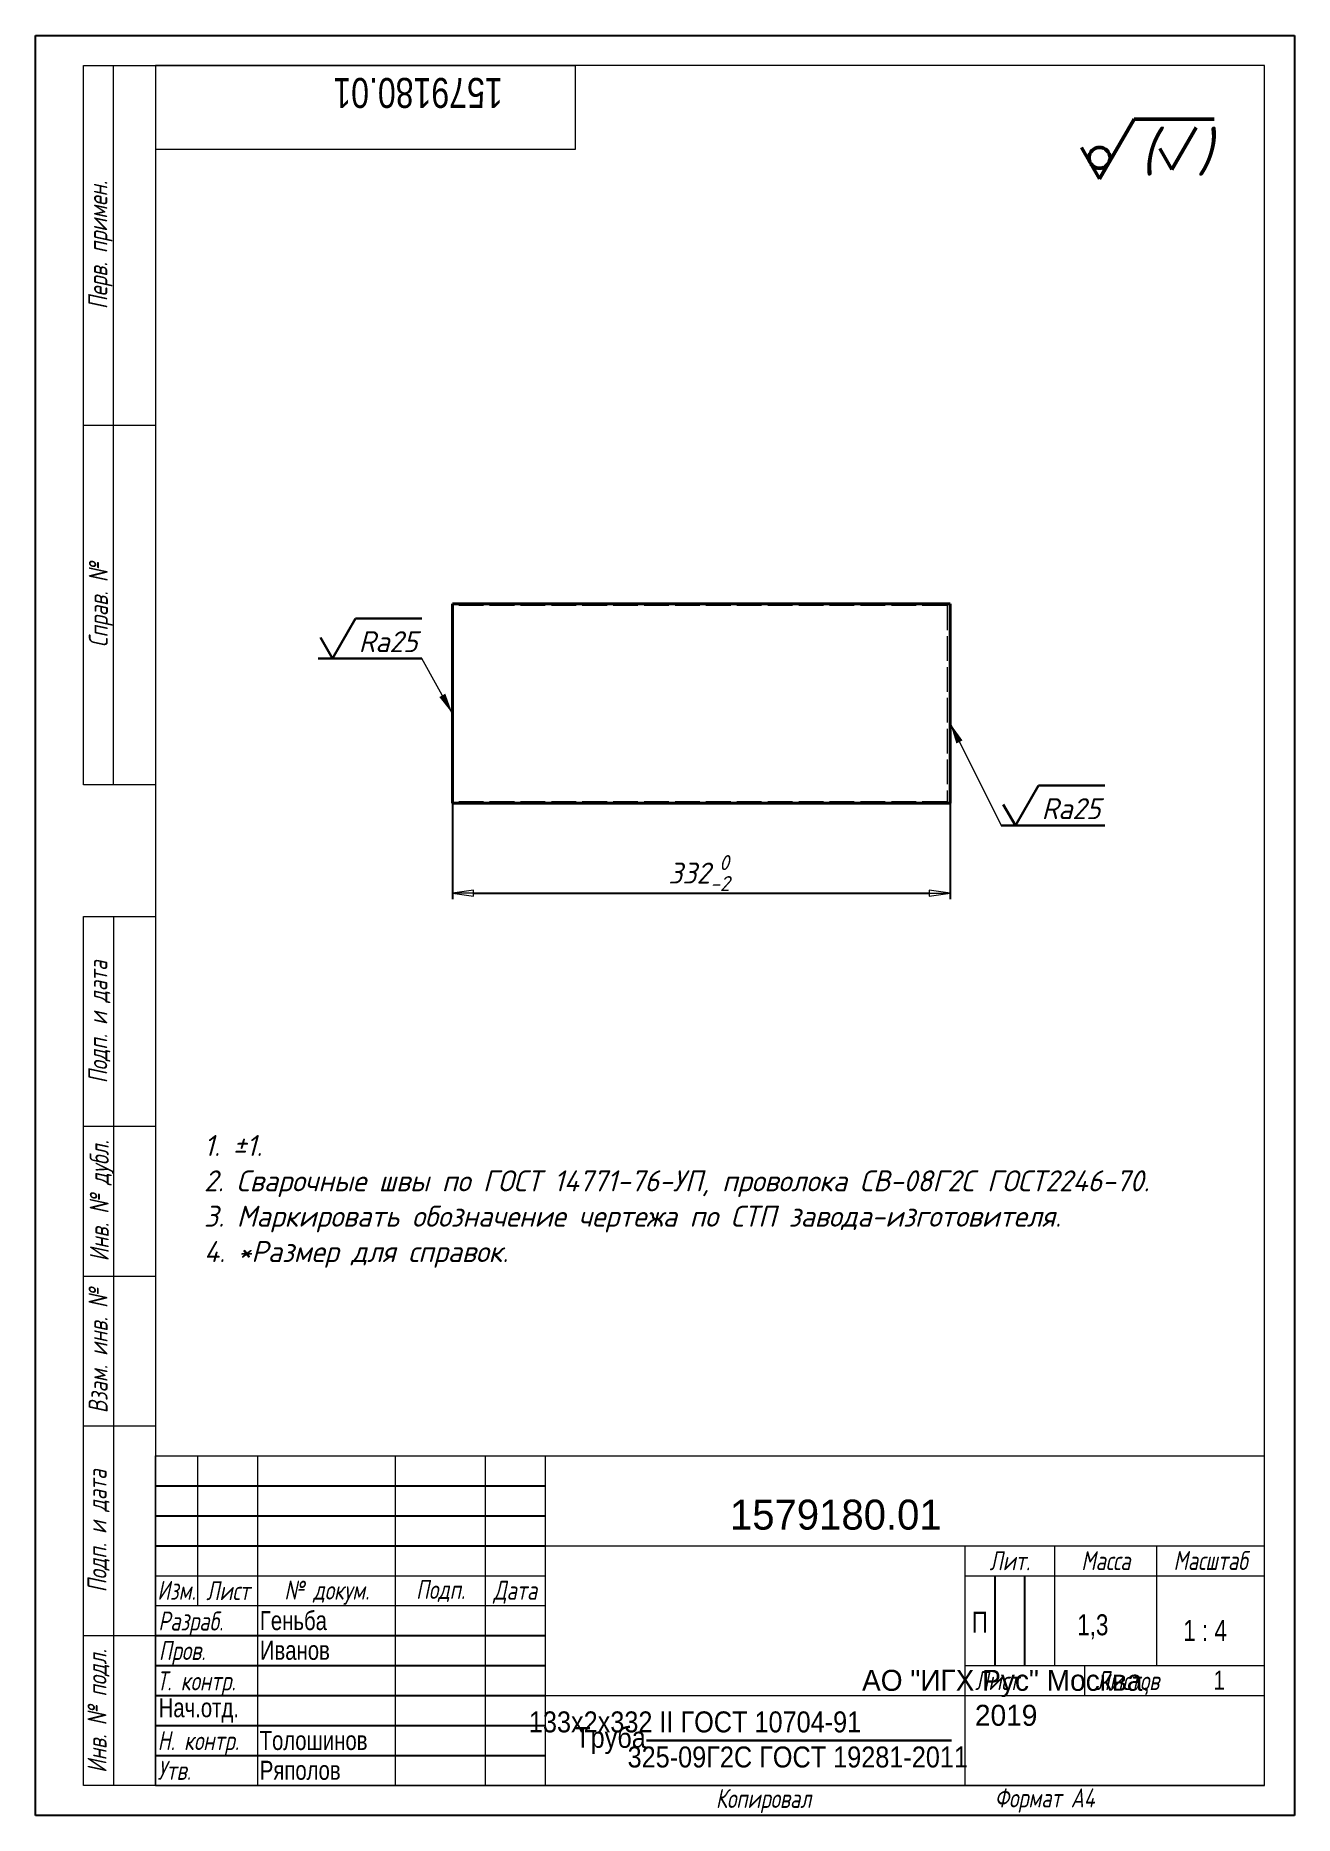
# Model space of a CAD drawing. Header units: millimetres. Extents: x 189 to 3792, y 0 to 1188.
# Drawn here: x 2952 to 3792, y 0 to 1188 of the extents above.
import ezdxf
from ezdxf.enums import TextEntityAlignment as Align

# ---------------------------------------------------------------- set-up
doc = ezdxf.new("R2018")
doc.units = ezdxf.units.MM
doc.header["$LTSCALE"] = 4
doc.linetypes.add('DASHED', pattern=[0.2067, 0.1654, -0.0413])
for name, color, linetype, lineweight in [('Видимый контур (ГОСТ)', 7, 'Continuous', 40), ('Заголовок (ГОСТ)', 7, 'Continuous', 18), ('Кромка (ГОСТ)', 7, 'Continuous', 18), ('Невидимый контур (ГОСТ)', 7, 'DASHED', 18), ('Обозначение (ГОСТ)', 7, 'Continuous', 18), ('Размер (ГОСТ)', 7, 'Continuous', 18), ('Эскизная геометрия (ГОСТ)', 7, 'Continuous', 18)]:
    doc.layers.add(name, color=color, linetype=linetype, lineweight=lineweight)
doc.styles.add('Альтернативный текст (ГОСТ)', font='', dxfattribs={"width": 0.8})
doc.styles.add('Обычный текст (ГОСТ)', font='GOST Common Italic.ttf')
doc.styles.add('Стиль текста110', font='GOST Common Italic.ttf', dxfattribs={"width": 0.8})
doc.styles.add('Стиль текста112', font='GOST Common Italic.ttf', dxfattribs={"width": 0.8})
doc.styles.add('Стиль текста120', font='GOST Common Italic.ttf', dxfattribs={"width": 0.9})
doc.styles.add('Стиль текста137', font='GOST Common Italic.ttf', dxfattribs={"width": 0.7})
doc.styles.add('Стиль текста139', font='GOST Common Italic.ttf', dxfattribs={"width": 0.7})
doc.styles.add('Стиль текста70', font='GOST Common Italic.ttf')
doc.styles.add('Стиль текста81', font='GOST Common Italic.ttf', dxfattribs={"width": 0.8})
doc.styles.add('Стиль текста87', font='GOST Common Italic.ttf')
doc.styles.get('Альтернативный текст (ГОСТ)').set_extended_font_data('Arial', italic=True)
doc.dimstyles.new('Диаметр (ГОСТ)$7', dxfattribs={"dimscale": 4, "dimtxt": 3.5, "dimasz": 3.5, "dimexe": 1, "dimexo": 0, "dimgap": 0.5, "dimtad": 1, "dimrnd": 1e-08, "dimtxsty": 'Обычный текст (ГОСТ)', "dimblk": 'Filled-1', "dimcen": 0.09, "dimdle": 15, "dimclrd": 256, "dimclre": 256, "dimclrt": 256, "dimazin": 2, "dimtfac": 0.714286, "dimtdec": 3, "dimtmove": 0, "dimatfit": 3, "dimfxl": 1, "dimtolj": 1, "dimlwd": -1, "dimlwe": 25, "dimarcsym": 0})
doc.dimstyles.new('Обычный (ГОСТ)', dxfattribs={"dimscale": 4, "dimtxt": 3.5, "dimasz": 3.5, "dimexe": 1, "dimexo": 0, "dimgap": 0.5, "dimtad": 1, "dimrnd": 1e-08, "dimtxsty": 'Обычный текст (ГОСТ)', "dimblk": 'Filled-1', "dimcen": 0.09, "dimdle": 15, "dimclrd": 256, "dimclre": 256, "dimclrt": 256, "dimazin": 2, "dimtfac": 0.714286, "dimtdec": 3, "dimtmove": 0, "dimatfit": 3, "dimfxl": 1, "dimtolj": 1, "dimlwd": 25, "dimlwe": 25, "dimarcsym": 0})

msp = doc.modelspace()

# ---------------------------------------------------------------- texts
at = {"layer": 'Обозначение (ГОСТ)', "insert": (3064.059, 454.151), "char_height": 14, "width": 674.6786, "attachment_point": 1, "line_spacing_factor": 1.011285, "style": 'Обычный текст (ГОСТ)'}
msp.add_mtext('{\\fGOST Common|b0|i1;1. ±1.\\P\\fGOST Common|b0|i1;2. Сварочные швы по ГОСТ 14771-76-УП, проволока СВ-08Г2С ГОСТ2246-70.\\P\\fGOST Common|b0|i1;3. Маркировать обозначение чертежа по СТП завода-изготовителя.\\P\\fGOST Common|b0|i1;4. *Размер для справок.}', dxfattribs=at)

# ---------------------------------------------------------------- blocks, each defined once
blk = doc.blocks.new('ГОСТ - Доп. графы 1')
at = {"layer": 'Эскизная геометрия (ГОСТ)'}
for p, q in [((-12, 0), (-12, 145)), ((-12, 145), (0, 145)), ((-7, 145), (-7, 0)), ((-12, 110), (-7, 110)), ((-7, 110), (0, 110)), ((-12, 85), (-7, 85)), ((-7, 85), (0, 85)), ((-12, 60), (-7, 60)), ((-7, 60), (0, 60)), ((-12, 25), (-7, 25)), ((-7, 25), (0, 25)), ((0, 0), (-12, 0))]:
    blk.add_line(p, q, dxfattribs=at)
at = {"layer": 'Обозначение (ГОСТ)', "char_height": 3.17, "attachment_point": 5, "rotation": 90, "style": 'Альтернативный текст (ГОСТ)'}
for s, insert, width in [('\\fGOST Common|b0|i1;\\H3.1700;Подп. и дата', (-9.37, 127.41), 34.7679), ('\\fGOST Common|b0|i1;\\H3.1700;Инв. № дубл.', (-8.95, 97.55), 24.8438), ('\\fGOST Common|b0|i1;\\H3.1700;Взам. инв. №', (-9.58, 72.53), 24.8669), ('\\fGOST Common|b0|i1;\\H3.1700;Подп. и дата', (-9.5, 42.47), 35.1486), ('\\fGOST Common|b0|i1;\\H3.1700;Инв. № подл.', (-9.5, 12.41), 24.9618)]:
    blk.add_mtext(s, dxfattribs=dict(at, insert=insert, width=width))
at = {"layer": 'Обозначение (ГОСТ)', "style": 'Стиль текста112', "width": 0.8}
for tag, p in [('Подп._и_дата_2', (-3.53, 127.51)), ('Инв._номер_дубликата', (-3.41, 97.47)), ('Взамен_инв._номера', (-3.46, 72.53)), ('Подп._и_дата_1', (-3.42, 42.35)), ('ИНВЕНТАРНЫЙ_НОМЕР', (-3.33, 12.68))]:
    blk.add_attdef(tag, text='', height=3.17, rotation=90, dxfattribs=at).set_placement(p, align=Align.MIDDLE_CENTER)
blk = doc.blocks.new('ГОСТ - Доп. графы 2')
at = {"layer": 'Эскизная геометрия (ГОСТ)'}
for p, q in [((-12, 0), (-12, 120)), ((-12, 120), (0, 120)), ((-7, 0), (-7, 120)), ((-12, 60), (0, 60)), ((0, 0), (-12, 0))]:
    blk.add_line(p, q, dxfattribs=at)
at = {"layer": 'Обозначение (ГОСТ)', "char_height": 3.17, "attachment_point": 5, "rotation": 90, "style": 'Альтернативный текст (ГОСТ)'}
for s, insert, width in [('\\fGOST Common|b0|i1;\\H3.1700;Перв. примен.', (-9.19, 90.05), 60.0143), ('\\fGOST Common|b0|i1;\\H3.1700;Справ. №', (-9.1, 30), 59.9357)]:
    blk.add_mtext(s, dxfattribs=dict(at, insert=insert, width=width))
at = {"layer": 'Обозначение (ГОСТ)', "style": 'Стиль текста112', "width": 0.8}
for tag, p in [('Первичная_применяемость', (-3.65, 90.03)), ('Справочный_номер', (-3.55, 30.02))]:
    blk.add_attdef(tag, text='', height=3.17, rotation=90, dxfattribs=at).set_placement(p, align=Align.MIDDLE_CENTER)
blk = doc.blocks.new('ГОСТ - Доп. графы 3')
at = {"layer": 'Эскизная геометрия (ГОСТ)'}
for p, q in [((0, 0), (70, 0)), ((70, 0), (70, -14)), ((70, -14), (0, -14))]:
    blk.add_line(p, q, dxfattribs=at)
at = {"layer": 'Обозначение (ГОСТ)', "style": 'Стиль текста110', "width": 0.8}
blk.add_attdef('ОБОЗНАЧЕНИЕ', text='', height=5, rotation=180, dxfattribs=at).set_placement((43.8, -4.53), align=Align.MIDDLE_CENTER)
blk = doc.blocks.new('Основные надписи ГОСТ - Форма 1')
at = {"layer": 'Заголовок (ГОСТ)'}
for p, q in [((0, 55), (185, 55)), ((0, 0), (0, 55)), ((0, 0), (0, 55)), ((7, 55), (7, 30)), ((17, 55), (17, 0)), ((40, 55), (40, 0)), ((55, 55), (55, 0)), ((65, 55), (65, 0)), ((185, 0), (185, 55)), ((65, 40), (185, 40)), ((135, 40), (135, 0)), ((150, 40), (150, 20)), ((167, 40), (167, 20)), ((0, 35), (65, 35)), ((135, 35), (185, 35)), ((0, 30), (65, 30)), ((135, 20), (185, 20)), ((155, 20), (155, 15)), ((65, 15), (185, 15)), ((185, 0), (0, 0))]:
    blk.add_line(p, q, dxfattribs=at)
at = {"layer": 'Заголовок (ГОСТ)', "linetype": 'Continuous', "lineweight": 25}
for p, q in [((0, 50), (65, 50)), ((0, 45), (65, 45)), ((0, 40), (65, 40)), ((140, 35), (140, 20)), ((145, 35), (145, 20)), ((0, 25), (65, 25)), ((0, 20), (65, 20)), ((0, 15), (65, 15)), ((0, 10), (65, 10)), ((0, 5), (65, 5))]:
    blk.add_line(p, q, dxfattribs=at)
at = {"layer": 'Заголовок (ГОСТ)', "lineweight": 30}
blk.add_line((81.9, 7.5), (132.78, 7.5), dxfattribs=at)
at = {"layer": 'Заголовок (ГОСТ)', "char_height": 3.17, "style": 'Альтернативный текст (ГОСТ)'}
for s, insert, width, attachment_point in [('\\fGOST Common|b0|i1;\\H3.1700;Лит.', (142.52, 37.49), 14.9766, 5), ('\\fGOST Common|b0|i1;\\H3.1700;Масса', (158.55, 37.51), 16.9878, 5), ('\\fGOST Common|b0|i1;\\H3.1700;Масштаб', (176.02, 37.53), 17.8316, 5), ('\\fGOST Common|b0|i1;\\H3.1700;Изм.', (3.5, 32.56), 6.9635, 5), ('\\fGOST Common|b0|i1;\\H3.1700;Лист', (12.1, 32.5), 10.0029, 5), ('\\A0;\\fGOST Common|b0|i1;\\H3.1700;№ докум.', (28.58, 32.16), 22.9069, 5), ('\\fGOST Common|b0|i1;\\H3.1700;Подп.', (47.56, 32.45), 14.879, 5), ('\\fGOST Common|b0|i1;\\H3.1700;Дата', (60.02, 32.24), 9.9614, 5), ('\\fGOST Common|b0|i1;\\H3.1700;Разраб.', (0.47, 27), 16.9971, 4), ('\\fGOST Common|b0|i1;\\H3.1700;Пров.', (0.56, 22.08), 17.0192, 4), ('\\A0;\\fGOST Common|b0|i1;\\H3.1700;Т. контр.', (0.23, 17.01), 16.9554, 4), ('\\fGOST Common|b0|i1;\\H3.1700;Лист', (140.37, 17.5), 10.5071, 5), ('\\fGOST Common|b0|i1;\\H3.1700;Листов', (162.21, 17.5), 14.3668, 5), ('\\A1;', (150.6, 17.54), 8.8313, 5), ('\\fGOST Common|b0|i1;\\H3.1700;Н. контр.', (0.36, 7.05), 16.9999, 4), ('\\fGOST Common|b0|i1;\\H3.1700;Утв.', (0.34, 2.52), 17.0083, 4), ('\\fGOST Common|b0|i1;\\H3.1700;Копировал', (93.48, -0.59), 19.7871, 1)]:
    blk.add_mtext(s, dxfattribs=dict(at, insert=insert, width=width, attachment_point=attachment_point))
at = {"layer": 'Заголовок (ГОСТ)'}
for tag, height, style, width, p in [('Изм1', 2.89, 'Стиль текста137', 0.7, (3.51, 52.52)), ('Лист1', 2.89, 'Стиль текста137', 0.7, (12.03, 52.52)), ('Докум1', 2.89, 'Стиль текста137', 0.7, (28.54, 52.48)), ('Изм2', 2.89, 'Стиль текста137', 0.7, (3.5, 47.52)), ('Лист2', 2.89, 'Стиль текста137', 0.7, (12.01, 47.5)), ('Докум2', 2.89, 'Стиль текста137', 0.7, (28.53, 47.5)), ('Изм3', 2.89, 'Стиль текста137', 0.7, (3.5, 42.5)), ('Лист3', 2.89, 'Стиль текста137', 0.7, (12.01, 42.51)), ('Докум3', 2.89, 'Стиль текста137', 0.7, (28.51, 42.48)), ('Изм4', 2.89, 'Стиль текста137', 0.7, (3.51, 37.5)), ('Лист4', 2.89, 'Стиль текста137', 0.7, (12, 37.53)), ('Докум4', 2.89, 'Стиль текста137', 0.7, (28.51, 37.52)), ('ЗАГОЛОВОК', 5, 'Стиль текста110', 0.8, (100.03, 29.98)), ('Литера2', 3.5, 'Стиль текста81', 0.8, (142.51, 27.22)), ('Литера', 3.5, 'Стиль текста81', 0.8, (137.52, 27.25)), ('Литера3', 3.5, 'Стиль текста81', 0.8, (147.52, 27.21)), ('Масса', 3.5, 'Стиль текста81', 0.8, (156.37, 26.48)), ('Масштаб', 3.5, 'Стиль текста81', 0.8, (175.09, 25.86)), ('Тип_документа', 3.17, 'Стиль текста112', 0.8, (100.08, 17.56)), ('Листов', 3.17, 'Стиль текста112', 0.8, (177.46, 17.58))]:
    blk.add_attdef(tag, text='', height=height, dxfattribs=dict(at, style=style, width=width)).set_placement(p, align=Align.MIDDLE_CENTER)
for tag, height, style, width, p in [('Подп1', 2.89, 'Стиль текста137', 0.7, (40.01, 52.51)), ('Дата1', 2, 'Стиль текста139', 0.7, (55.01, 52.51)), ('Подп2', 2.89, 'Стиль текста137', 0.7, (40.01, 47.5)), ('Дата2', 2, 'Стиль текста139', 0.7, (55.01, 47.49)), ('Подп3', 2.89, 'Стиль текста137', 0.7, (40.01, 42.51)), ('Дата3', 2, 'Стиль текста139', 0.7, (55.02, 42.52)), ('Подп4', 2.89, 'Стиль текста137', 0.7, (40.01, 37.51)), ('Дата4', 2, 'Стиль текста139', 0.7, (55.02, 37.51)), ('АВТОР', 3.17, 'Стиль текста112', 0.8, (17.41, 27.49)), ('Разработал_Подп.', 2.89, 'Стиль текста137', 0.7, (40.05, 27.51)), ('ДАТА_СОЗДАНИЯ', 2, 'Стиль текста139', 0.7, (55.01, 27.51)), ('ПРОВЕРИЛ', 3.17, 'Стиль текста112', 0.8, (17.41, 22.53)), ('Проверил_Подп.', 2.89, 'Стиль текста137', 0.7, (40.05, 22.52)), ('ДАТА_ПРОВЕРКИ', 2, 'Стиль текста139', 0.7, (55.02, 22.51)), ('ТЕХНОЛОГ', 3.17, 'Стиль текста112', 0.8, (17.33, 17.54)), ('Технолог_Подп.', 2.89, 'Стиль текста137', 0.7, (40.05, 17.51)), ('Технолог_Дата', 2, 'Стиль текста139', 0.7, (55.01, 17.5)), ('Должность_руководителя', 3.17, 'Стиль текста112', 0.8, (0.52, 12.51)), ('НАЧ._ОТДЕЛА', 3.17, 'Стиль текста112', 0.8, (17.46, 12.45)), ('Руководитель_Подп.', 2.89, 'Стиль текста137', 0.7, (40.01, 12.5)), ('Руководитель_Дата', 2, 'Стиль текста139', 0.7, (55.01, 12.51)), ('Нормоконтроль_Подп.', 2.89, 'Стиль текста137', 0.7, (40.05, 7.52)), ('НОРМОКОНТРОЛЬ', 3.17, 'Стиль текста112', 0.8, (15.55, 5.9)), ('ДАТА_НОРМОКОНТРОЛЯ', 2, 'Стиль текста139', 0.7, (55.02, 7.51)), ('УТВЕРДИЛ', 3.17, 'Стиль текста112', 0.8, (17.4, 2.51)), ('Утвердил_Подп.', 2.89, 'Стиль текста137', 0.7, (40.05, 2.51)), ('ДАТА_УТВЕРЖДЕНИЯ', 2, 'Стиль текста139', 0.7, (55.01, 2.5))]:
    blk.add_attdef(tag, text='', height=height, dxfattribs=dict(at, style=style, width=width)).set_placement(p, align=Align.MIDDLE_LEFT)
for tag, height, style, p in [('ОБОЗНАЧЕНИЕ', 5, 'Стиль текста87', (114.26, 45.12)), ('ОРГАНИЗАЦИЯ', 3.5, 'Стиль текста70', (141.96, 11.68))]:
    blk.add_attdef(tag, text='', height=height, dxfattribs=dict(at, style=style)).set_placement(p, align=Align.MIDDLE_CENTER)
at = {"layer": 'Заголовок (ГОСТ)', "style": 'Стиль текста120', "width": 0.9}
blk.add_attdef('Материал_Наим.', text='', height=3.5, dxfattribs=at).set_placement((90.49, 7.59), align=Align.BOTTOM_CENTER)
blk.add_attdef('Материал_Класс', text='', height=3.5, dxfattribs=at).set_placement((81.8, 7.5), align=Align.MIDDLE_RIGHT)
blk.add_attdef('Материал_ГОСТ', text='', height=3.5, dxfattribs=at).set_placement((107.34, 6.5), align=Align.TOP_CENTER)
blk = doc.blocks.new('Рамки ГОСТ_ граница 297x210')
at = {"layer": 'Кромка (ГОСТ)', "lineweight": 25}
for p, q in [((0, 0), (0, 297)), ((0, 297), (210, 297)), ((210, 297), (210, 0)), ((210, 0), (0, 0))]:
    blk.add_line(p, q, dxfattribs=at)
at = {"layer": 'Кромка (ГОСТ)'}
for p, q in [((205, 292), (20, 292)), ((20, 292), (20, 5)), ((205, 5), (205, 292)), ((20, 5), (205, 5))]:
    blk.add_line(p, q, dxfattribs=at)
at = {"layer": 'Кромка (ГОСТ)', "insert": (160, 4.5), "char_height": 3.17, "attachment_point": 1, "style": 'Альтернативный текст (ГОСТ)'}
blk.add_mtext('\\A1;\\fGOST Common|b0|i1;\\H3.1700;Формат A4', dxfattribs=at)
blk = doc.blocks.new('Обозначение шероховатости_1')
at = {"layer": 'Эскизная геометрия (ГОСТ)', "lineweight": 30}
for p, q in [((-4.255, 0), (-3.158, 1.9)), ((-3.158, 1.9), (0, 1.9)), ((-4.832, 1), (-4.255, 0)), ((-4.932, 0), (0, 0))]:
    blk.add_line(p, q, dxfattribs=at)
at = {"layer": 'Обозначение (ГОСТ)', "insert": (-3.004, 0.3), "char_height": 1, "attachment_point": 7, "style": 'Обычный текст (ГОСТ)'}
blk.add_mtext('\\A1;\\fGOST Common|b0|i1;\\H1.0000;Ra25', dxfattribs=at)
blk = doc.blocks.new('Filled-1')
at = {"color": 0}
for p, q in [((0, 0), (-1, 0.143)), ((-1, 0.143), (-1, -0.143)), ((-1, 0), (0, 0)), ((-1, -0.143), (0, 0))]:
    blk.add_line(p, q, dxfattribs=at)
at = {"color": 0, "flags": 128}
blk.add_lwpolyline([(-1, -0.143), (0, 0), (-1, 0.143), (-1, -0.143)], dxfattribs=at)
at = {"color": 0}
blk.add_solid([(-1, -0.143), (0, 0), (-1, 0.143), (-1, -0.143)], dxfattribs=at)
blk = doc.blocks.new('Обозначение шероховатости_2')
at = {"layer": 'Эскизная геометрия (ГОСТ)', "lineweight": 30}
for p, q in [((0.677, 0), (1.774, 1.9)), ((1.774, 1.9), (4.932, 1.9)), ((0.1, 1), (0.677, 0)), ((0, 0), (4.932, 0))]:
    blk.add_line(p, q, dxfattribs=at)
at = {"layer": 'Обозначение (ГОСТ)', "insert": (1.928, 0.3), "char_height": 1, "attachment_point": 7, "style": 'Обычный текст (ГОСТ)'}
blk.add_mtext('\\A1;\\fGOST Common|b0|i1;\\H1.0000;Ra25', dxfattribs=at)
blk = doc.blocks.new('Неуказанная шероховатость_1')
at = {"layer": 'Эскизная геометрия (ГОСТ)', "lineweight": 50}
for p, q in [((-5.239, -3.6), (-4.142, -1.7)), ((-4.142, -1.7), (-1.6, -1.7)), ((-2.939, -3.3), (-2.169, -1.967)), ((-5.816, -2.6), (-5.239, -3.6)), ((-3.324, -2.633), (-2.939, -3.3))]:
    blk.add_line(p, q, dxfattribs=at)
blk.add_circle((-5.239, -2.933), 0.333, dxfattribs=at)
at = {"layer": 'Обозначение (ГОСТ)', "char_height": 1.3, "attachment_point": 7, "style": 'Обычный текст (ГОСТ)'}
for s, insert in [('\\A1;\\fGOST Common|b0|i1;\\H1.3000;(', (-3.939, -3.5)), ('\\A1;\\fGOST Common|b0|i1;\\H1.3000;)', (-2.139, -3.5))]:
    blk.add_mtext(s, dxfattribs=dict(at, insert=insert))
blk = doc.blocks.new('*D24')
at = {"layer": 'Defpoints', "color": 0, "linetype": 'Continuous', "transparency": 16777216}
for p in [(3229.9, 675.6), (3561.9, 675.6), (3561.9, 615.6)]:
    blk.add_point(p, dxfattribs=at)
at = {"layer": 'Размер (ГОСТ)', "linetype": 'Continuous', "lineweight": 25, "transparency": 16777216}
for p, q in [((3229.9, 675.6), (3229.9, 611.6)), ((3561.9, 675.6), (3561.9, 611.6)), ((3243.9, 615.6), (3547.9, 615.6))]:
    blk.add_line(p, q, dxfattribs=at)
at = {"layer": 'Размер (ГОСТ)', "linetype": 'Continuous', "lineweight": 25, "transparency": 16777216, "xscale": 14, "yscale": 14, "zscale": 14, "rotation": 180}
blk.add_blockref('Filled-1', (3229.9, 615.6), dxfattribs=at)
at = {"layer": 'Размер (ГОСТ)', "linetype": 'Continuous', "lineweight": 25, "transparency": 16777216, "xscale": 14, "yscale": 14, "zscale": 14}
blk.add_blockref('Filled-1', (3561.9, 615.6), dxfattribs=at)
at = {"layer": 'Размер (ГОСТ)', "linetype": 'Continuous', "lineweight": 25, "transparency": 16777216, "insert": (3373.9, 641), "char_height": 14, "attachment_point": 1, "style": 'Обычный текст (ГОСТ)'}
blk.add_mtext('\\A1;332{\\H10;\\S 0^ -2;}', dxfattribs=at)

# ---------------------------------------------------------------- dimensions: what is measured, and where the dimension line sits
at = {"layer": 'Размер (ГОСТ)', "linetype": 'Continuous', "lineweight": 25}
dim = msp.add_linear_dim(base=(3561.893, 615.615), p1=(3229.893, 675.615), p2=(3561.893, 675.615), angle=180, dimstyle='Обычный (ГОСТ)', override={"dimgap": 0.5, "dimdec": 2, "dimtol": 1, "dimlim": 0, "dimtp": 0, "dimtm": 2, "dimtdec": 3, "dimtofl": 0, "dimatfit": 1}, dxfattribs=at)
dim.commit()
dim.dimension.update_dxf_attribs({"geometry": '*D24', "text_midpoint": (3395.893, 615.615), "dimtype": 160})

# ---------------------------------------------------------------- linework, layer by layer
at = {"layer": 'Видимый контур (ГОСТ)'}
for p, q in [((3229.893, 808.615), (3229.893, 675.615)), ((3561.893, 808.615), (3229.893, 808.615)), ((3561.893, 675.615), (3561.893, 808.615)), ((3561.893, 675.615), (3229.893, 675.615))]:
    msp.add_line(p, q, dxfattribs=at)
at = {"layer": 'Невидимый контур (ГОСТ)', "ltscale": 24.945574}
for p, q in [((3559.893, 807.615), (3229.893, 807.615)), ((3559.893, 676.615), (3229.893, 676.615))]:
    msp.add_line(p, q, dxfattribs=at)
at = {"layer": 'Невидимый контур (ГОСТ)', "ltscale": 24.888041}
msp.add_line((3559.893, 807.615), (3559.893, 676.615), dxfattribs=at)

# ---------------------------------------------------------------- block references
for name, p, xscale, yscale, zscale in [('Рамки ГОСТ_ граница 297x210', (2951.682, 0), 4, 4, 4), ('Неуказанная шероховатость_1', (3771.682, 1168), 20.99999964237213, 20.99999964237213, 20.99999964237213), ('Обозначение шероховатости_1', (3209.35, 772.257), 13.99999976158142, 13.99999976158142, 13.99999976158142), ('Обозначение шероховатости_2', (3596.029, 660.782), 13.99999976158142, 13.99999976158142, 13.99999976158142)]:
    msp.add_blockref(name, p, dxfattribs=dict(xscale=xscale, yscale=yscale, zscale=zscale))
ref = msp.add_blockref('ГОСТ - Доп. графы 2', (3031.682, 688), dxfattribs=dict(xscale=4, yscale=4, zscale=4))
lines = msp.add_mtext('\\W0.8000;', dxfattribs={"layer": 'Обозначение (ГОСТ)', "insert": (3017.477, 808.067), "char_height": 12.68, "width": 239.22519, "attachment_point": 5, "rotation": 90, "style": 'Стиль текста112'})
ref.add_attrib('Справочный_номер', '', (3017.477, 808.067)).embed_mtext(lines)
lines = msp.add_mtext('\\W0.8000;', dxfattribs={"layer": 'Обозначение (ГОСТ)', "insert": (3017.08, 1048.11), "char_height": 12.68, "width": 239.21793, "attachment_point": 5, "rotation": 90, "style": 'Стиль текста112'})
ref.add_attrib('Первичная_применяемость', '', (3017.08, 1048.11)).embed_mtext(lines)
ref = msp.add_blockref('ГОСТ - Доп. графы 3', (3031.682, 1168), dxfattribs=dict(xscale=4, yscale=4, zscale=4))
lines = msp.add_mtext('\\W0.80000;1579180.01', dxfattribs={"layer": 'Обозначение (ГОСТ)', "insert": (3206.867, 1149.872), "char_height": 20, "width": 280.49935, "attachment_point": 5, "rotation": 180, "style": 'Стиль текста110'})
ref.add_attrib('ОБОЗНАЧЕНИЕ', '', (3206.867, 1149.872)).embed_mtext(lines)
ref = msp.add_blockref('ГОСТ - Доп. графы 1', (3031.682, 20), dxfattribs=dict(xscale=4, yscale=4, zscale=4))
lines = msp.add_mtext('\\W0.8000;', dxfattribs={"layer": 'Обозначение (ГОСТ)', "insert": (3018.366, 70.732), "char_height": 12.68, "width": 99.56363, "attachment_point": 5, "rotation": 90, "style": 'Стиль текста112'})
ref.add_attrib('ИНВЕНТАРНЫЙ_НОМЕР', '', (3018.366, 70.732)).embed_mtext(lines)
lines = msp.add_mtext('\\W0.8000;', dxfattribs={"layer": 'Обозначение (ГОСТ)', "insert": (3017.992, 189.41), "char_height": 12.68, "width": 140.41799, "attachment_point": 5, "rotation": 90, "style": 'Стиль текста112'})
ref.add_attrib('Подп._и_дата_1', '', (3017.992, 189.41)).embed_mtext(lines)
lines = msp.add_mtext('\\W0.8000;', dxfattribs={"layer": 'Обозначение (ГОСТ)', "insert": (3017.842, 310.116), "char_height": 12.68, "width": 99.20122, "attachment_point": 5, "rotation": 90, "style": 'Стиль текста112'})
ref.add_attrib('Взамен_инв._номера', '', (3017.842, 310.116)).embed_mtext(lines)
lines = msp.add_mtext('\\W0.8000;', dxfattribs={"layer": 'Обозначение (ГОСТ)', "insert": (3018.057, 409.863), "char_height": 12.68, "width": 99.41707, "attachment_point": 5, "rotation": 90, "style": 'Стиль текста112'})
ref.add_attrib('Инв._номер_дубликата', '', (3018.057, 409.863)).embed_mtext(lines)
lines = msp.add_mtext('\\W0.8000;', dxfattribs={"layer": 'Обозначение (ГОСТ)', "insert": (3017.554, 530.044), "char_height": 12.68, "width": 140.41799, "attachment_point": 5, "rotation": 90, "style": 'Стиль текста112'})
ref.add_attrib('Подп._и_дата_2', '', (3017.554, 530.044)).embed_mtext(lines)
ref = msp.add_blockref('Основные надписи ГОСТ - Форма 1', (3031.682, 20), dxfattribs=dict(xscale=4, yscale=4, zscale=4))
lines = msp.add_mtext('\\W0.80000;Нач.отд.', dxfattribs={"layer": 'Заголовок (ГОСТ)', "insert": (3033.768, 70.057), "char_height": 12.68, "width": 65.90385, "attachment_point": 4, "style": 'Стиль текста112'})
ref.add_attrib('Должность_руководителя', '', (3033.768, 70.057)).embed_mtext(lines)
lines = msp.add_mtext('\\W0.80000;Геньба', dxfattribs={"layer": 'Заголовок (ГОСТ)', "insert": (3101.328, 129.953), "char_height": 12.68, "width": 90.37048, "attachment_point": 4, "style": 'Стиль текста112'})
ref.add_attrib('АВТОР', '', (3101.328, 129.953)).embed_mtext(lines)
lines = msp.add_mtext('\\W0.80000;Иванов', dxfattribs={"layer": 'Заголовок (ГОСТ)', "insert": (3101.315, 110.103), "char_height": 12.68, "width": 90.20666, "attachment_point": 4, "style": 'Стиль текста112'})
ref.add_attrib('ПРОВЕРИЛ', '', (3101.315, 110.103)).embed_mtext(lines)
lines = msp.add_mtext('\\W0.8000;', dxfattribs={"layer": 'Заголовок (ГОСТ)', "insert": (3101.017, 90.171), "char_height": 12.68, "width": 90.68397, "attachment_point": 4, "style": 'Стиль текста112'})
ref.add_attrib('ТЕХНОЛОГ', '', (3101.017, 90.171)).embed_mtext(lines)
lines = msp.add_mtext('\\W0.8000;', dxfattribs={"layer": 'Заголовок (ГОСТ)', "insert": (3101.528, 69.782), "char_height": 12.68, "width": 90.22002, "attachment_point": 4, "style": 'Стиль текста112'})
ref.add_attrib('НАЧ._ОТДЕЛА', '', (3101.528, 69.782)).embed_mtext(lines)
lines = msp.add_mtext('\\W0.80000;Толошинов', dxfattribs={"layer": 'Заголовок (ГОСТ)', "insert": (3101.18, 49.923), "char_height": 12.68, "width": 90.67608, "attachment_point": 4, "style": 'Стиль текста112'})
ref.add_attrib('НОРМОКОНТРОЛЬ', '', (3101.18, 49.923)).embed_mtext(lines)
lines = msp.add_mtext('\\W0.80000;Ряполов', dxfattribs={"layer": 'Заголовок (ГОСТ)', "insert": (3101.284, 30.026), "char_height": 12.68, "width": 90.45181, "attachment_point": 4, "style": 'Стиль текста112'})
ref.add_attrib('УТВЕРДИЛ', '', (3101.284, 30.026)).embed_mtext(lines)
lines = msp.add_mtext('1579180.01', dxfattribs={"layer": 'Заголовок (ГОСТ)', "insert": (3485.675, 200.622), "char_height": 20, "width": 479.37184, "attachment_point": 5, "style": 'Стиль текста87'})
ref.add_attrib('ОБОЗНАЧЕНИЕ', '', (3485.675, 200.622)).embed_mtext(lines)
lines = msp.add_mtext('\\W0.8000;', dxfattribs={"layer": 'Заголовок (ГОСТ)', "insert": (3431.806, 139.9), "char_height": 20, "width": 278.43713, "attachment_point": 5, "style": 'Стиль текста110'})
ref.add_attrib('ЗАГОЛОВОК', '', (3431.806, 139.9)).embed_mtext(lines)
lines = msp.add_mtext('\\W0.8000;', dxfattribs={"layer": 'Заголовок (ГОСТ)', "insert": (3431.994, 90.233), "char_height": 12.68, "width": 278.8134, "attachment_point": 5, "style": 'Стиль текста112'})
ref.add_attrib('Тип_документа', '', (3431.994, 90.233)).embed_mtext(lines)
lines = msp.add_mtext('\\W0.90000;Труба', dxfattribs={"layer": 'Заголовок (ГОСТ)', "insert": (3358.867, 50), "char_height": 14, "width": 269.03047, "attachment_point": 6, "style": 'Стиль текста120'})
ref.add_attrib('Материал_Класс', '', (3358.867, 50)).embed_mtext(lines)
lines = msp.add_mtext('\\W0.90000;133х2х332 II ГОСТ 10704-91', dxfattribs={"layer": 'Заголовок (ГОСТ)', "insert": (3391.727, 55.208), "char_height": 14, "width": 267.90167, "attachment_point": 8, "style": 'Стиль текста120'})
ref.add_attrib('Материал_Наим.', '', (3391.727, 55.208)).embed_mtext(lines)
lines = msp.add_mtext('\\W0.90000;325-09Г2С ГОСТ 19281-2011', dxfattribs={"layer": 'Заголовок (ГОСТ)', "insert": (3460.283, 46), "char_height": 14, "width": 267.01281, "attachment_point": 2, "style": 'Стиль текста120'})
ref.add_attrib('Материал_ГОСТ', '', (3460.283, 46)).embed_mtext(lines)
lines = msp.add_mtext('\\W0.80000;П', dxfattribs={"layer": 'Заголовок (ГОСТ)', "insert": (3581.763, 129.005), "char_height": 14, "width": 20.11534, "attachment_point": 5, "style": 'Стиль текста81'})
ref.add_attrib('Литера', '', (3581.763, 129.005)).embed_mtext(lines)
lines = msp.add_mtext('\\W0.8000;', dxfattribs={"layer": 'Заголовок (ГОСТ)', "insert": (3601.729, 128.886), "char_height": 14, "width": 20.11534, "attachment_point": 5, "style": 'Стиль текста81'})
ref.add_attrib('Литера2', '', (3601.729, 128.886)).embed_mtext(lines)
lines = msp.add_mtext('\\W0.8000;', dxfattribs={"layer": 'Заголовок (ГОСТ)', "insert": (3621.754, 128.845), "char_height": 14, "width": 20.06798, "attachment_point": 5, "style": 'Стиль текста81'})
ref.add_attrib('Литера3', '', (3621.754, 128.845)).embed_mtext(lines)
lines = msp.add_mtext('\\W0.80000;1,3', dxfattribs={"layer": 'Заголовок (ГОСТ)', "insert": (3657.162, 125.934), "char_height": 14, "width": 68.17419, "attachment_point": 5, "style": 'Стиль текста81'})
ref.add_attrib('Масса', '', (3657.162, 125.934)).embed_mtext(lines)
lines = msp.add_mtext('\\W0.80000;1 : 4', dxfattribs={"layer": 'Заголовок (ГОСТ)', "insert": (3732.055, 123.423), "char_height": 14, "width": 71.79023, "attachment_point": 5, "style": 'Стиль текста81'})
ref.add_attrib('Масштаб', '', (3732.055, 123.423)).embed_mtext(lines)
lines = msp.add_mtext('\\W0.80000;1', dxfattribs={"layer": 'Заголовок (ГОСТ)', "insert": (3741.518, 90.316), "char_height": 12.68, "width": 59.86126, "attachment_point": 5, "style": 'Стиль текста112'})
ref.add_attrib('Листов', '', (3741.518, 90.316)).embed_mtext(lines)
lines = msp.add_mtext('АО "ИГХ Рус" Москва,\\P2019', dxfattribs={"layer": 'Заголовок (ГОСТ)', "insert": (3599.333, 78.396), "char_height": 14, "width": 199.93273, "attachment_point": 5, "style": 'Стиль текста70'})
ref.add_attrib('ОРГАНИЗАЦИЯ', '', (3599.333, 78.396)).embed_mtext(lines)
lines = msp.add_mtext('\\W0.7000;', dxfattribs={"layer": 'Заголовок (ГОСТ)', "insert": (3251.73, 230.054), "char_height": 8, "width": 39.93782, "attachment_point": 4, "style": 'Стиль текста139'})
ref.add_attrib('Дата1', '', (3251.73, 230.054)).embed_mtext(lines)
lines = msp.add_mtext('\\W0.7000;', dxfattribs={"layer": 'Заголовок (ГОСТ)', "insert": (3251.73, 209.963), "char_height": 8, "width": 39.93782, "attachment_point": 4, "style": 'Стиль текста139'})
ref.add_attrib('Дата2', '', (3251.73, 209.963)).embed_mtext(lines)
lines = msp.add_mtext('\\W0.7000;', dxfattribs={"layer": 'Заголовок (ГОСТ)', "insert": (3251.775, 190.084), "char_height": 8, "width": 39.88465, "attachment_point": 4, "style": 'Стиль текста139'})
ref.add_attrib('Дата3', '', (3251.775, 190.084)).embed_mtext(lines)
lines = msp.add_mtext('\\W0.7000;', dxfattribs={"layer": 'Заголовок (ГОСТ)', "insert": (3251.775, 170.037), "char_height": 8, "width": 39.9545, "attachment_point": 4, "style": 'Стиль текста139'})
ref.add_attrib('Дата4', '', (3251.775, 170.037)).embed_mtext(lines)
lines = msp.add_mtext('\\W0.7000;', dxfattribs={"layer": 'Заголовок (ГОСТ)', "insert": (3251.716, 130.045), "char_height": 8, "width": 39.92165, "attachment_point": 4, "style": 'Стиль текста139'})
ref.add_attrib('ДАТА_СОЗДАНИЯ', '', (3251.716, 130.045)).embed_mtext(lines)
lines = msp.add_mtext('\\W0.7000;', dxfattribs={"layer": 'Заголовок (ГОСТ)', "insert": (3251.77, 110.038), "char_height": 8, "width": 39.83076, "attachment_point": 4, "style": 'Стиль текста139'})
ref.add_attrib('ДАТА_ПРОВЕРКИ', '', (3251.77, 110.038)).embed_mtext(lines)
lines = msp.add_mtext('\\W0.7000;', dxfattribs={"layer": 'Заголовок (ГОСТ)', "insert": (3251.741, 90.011), "char_height": 8, "width": 39.94531, "attachment_point": 4, "style": 'Стиль текста139'})
ref.add_attrib('Технолог_Дата', '', (3251.741, 90.011)).embed_mtext(lines)
lines = msp.add_mtext('\\W0.7000;', dxfattribs={"layer": 'Заголовок (ГОСТ)', "insert": (3251.722, 70.038), "char_height": 8, "width": 39.96095, "attachment_point": 4, "style": 'Стиль текста139'})
ref.add_attrib('Руководитель_Дата', '', (3251.722, 70.038)).embed_mtext(lines)
lines = msp.add_mtext('\\W0.7000;', dxfattribs={"layer": 'Заголовок (ГОСТ)', "insert": (3251.776, 50.045), "char_height": 8, "width": 39.92984, "attachment_point": 4, "style": 'Стиль текста139'})
ref.add_attrib('ДАТА_НОРМОКОНТРОЛЯ', '', (3251.776, 50.045)).embed_mtext(lines)
lines = msp.add_mtext('\\W0.7000;', dxfattribs={"layer": 'Заголовок (ГОСТ)', "insert": (3251.719, 29.994), "char_height": 8, "width": 39.98721, "attachment_point": 4, "style": 'Стиль текста139'})
ref.add_attrib('ДАТА_УТВЕРЖДЕНИЯ', '', (3251.719, 29.994)).embed_mtext(lines)
lines = msp.add_mtext('\\W0.7000;', dxfattribs={"layer": 'Заголовок (ГОСТ)', "insert": (3191.739, 230.05), "char_height": 11.5642, "width": 59.67994, "attachment_point": 4, "style": 'Стиль текста137'})
ref.add_attrib('Подп1', '', (3191.739, 230.05)).embed_mtext(lines)
lines = msp.add_mtext('\\W0.7000;', dxfattribs={"layer": 'Заголовок (ГОСТ)', "insert": (3191.739, 210.011), "char_height": 11.5642, "width": 59.94246, "attachment_point": 4, "style": 'Стиль текста137'})
ref.add_attrib('Подп2', '', (3191.739, 210.011)).embed_mtext(lines)
lines = msp.add_mtext('\\W0.7000;', dxfattribs={"layer": 'Заголовок (ГОСТ)', "insert": (3191.739, 190.059), "char_height": 11.5642, "width": 59.94246, "attachment_point": 4, "style": 'Стиль текста137'})
ref.add_attrib('Подп3', '', (3191.739, 190.059)).embed_mtext(lines)
lines = msp.add_mtext('\\W0.7000;', dxfattribs={"layer": 'Заголовок (ГОСТ)', "insert": (3191.739, 170.023), "char_height": 11.5642, "width": 59.86343, "attachment_point": 4, "style": 'Стиль текста137'})
ref.add_attrib('Подп4', '', (3191.739, 170.023)).embed_mtext(lines)
lines = msp.add_mtext('\\W0.7000;', dxfattribs={"layer": 'Заголовок (ГОСТ)', "insert": (3191.862, 130.058), "char_height": 11.5642, "width": 59.83851, "attachment_point": 4, "style": 'Стиль текста137'})
ref.add_attrib('Разработал_Подп.', '', (3191.862, 130.058)).embed_mtext(lines)
lines = msp.add_mtext('\\W0.7000;', dxfattribs={"layer": 'Заголовок (ГОСТ)', "insert": (3191.862, 110.098), "char_height": 11.5642, "width": 59.75883, "attachment_point": 4, "style": 'Стиль текста137'})
ref.add_attrib('Проверил_Подп.', '', (3191.862, 110.098)).embed_mtext(lines)
lines = msp.add_mtext('\\W0.7000;', dxfattribs={"layer": 'Заголовок (ГОСТ)', "insert": (3191.862, 90.059), "char_height": 11.5642, "width": 59.75883, "attachment_point": 4, "style": 'Стиль текста137'})
ref.add_attrib('Технолог_Подп.', '', (3191.862, 90.059)).embed_mtext(lines)
lines = msp.add_mtext('\\W0.7000;', dxfattribs={"layer": 'Заголовок (ГОСТ)', "insert": (3191.702, 70.02), "char_height": 11.5642, "width": 59.91819, "attachment_point": 4, "style": 'Стиль текста137'})
ref.add_attrib('Руководитель_Подп.', '', (3191.702, 70.02)).embed_mtext(lines)
lines = msp.add_mtext('\\W0.7000;', dxfattribs={"layer": 'Заголовок (ГОСТ)', "insert": (3191.862, 50.06), "char_height": 11.5642, "width": 59.75883, "attachment_point": 4, "style": 'Стиль текста137'})
ref.add_attrib('Нормоконтроль_Подп.', '', (3191.862, 50.06)).embed_mtext(lines)
lines = msp.add_mtext('\\W0.7000;', dxfattribs={"layer": 'Заголовок (ГОСТ)', "insert": (3191.862, 30.021), "char_height": 11.5642, "width": 59.83851, "attachment_point": 4, "style": 'Стиль текста137'})
ref.add_attrib('Утвердил_Подп.', '', (3191.862, 30.021)).embed_mtext(lines)
lines = msp.add_mtext('\\W0.7000;', dxfattribs={"layer": 'Заголовок (ГОСТ)', "insert": (3145.848, 229.933), "char_height": 11.5642, "width": 91.78791, "attachment_point": 5, "style": 'Стиль текста137'})
ref.add_attrib('Докум1', '', (3145.848, 229.933)).embed_mtext(lines)
lines = msp.add_mtext('\\W0.7000;', dxfattribs={"layer": 'Заголовок (ГОСТ)', "insert": (3145.786, 209.987), "char_height": 11.5642, "width": 91.91296, "attachment_point": 5, "style": 'Стиль текста137'})
ref.add_attrib('Докум2', '', (3145.786, 209.987)).embed_mtext(lines)
lines = msp.add_mtext('\\W0.7000;', dxfattribs={"layer": 'Заголовок (ГОСТ)', "insert": (3145.723, 189.917), "char_height": 11.5642, "width": 91.78791, "attachment_point": 5, "style": 'Стиль текста137'})
ref.add_attrib('Докум3', '', (3145.723, 189.917)).embed_mtext(lines)
lines = msp.add_mtext('\\W0.7000;', dxfattribs={"layer": 'Заголовок (ГОСТ)', "insert": (3145.741, 170.08), "char_height": 11.5642, "width": 91.89624, "attachment_point": 5, "style": 'Стиль текста137'})
ref.add_attrib('Докум4', '', (3145.741, 170.08)).embed_mtext(lines)
lines = msp.add_mtext('\\W0.7000;', dxfattribs={"layer": 'Заголовок (ГОСТ)', "insert": (3079.806, 230.065), "char_height": 11.5642, "width": 39.97255, "attachment_point": 5, "style": 'Стиль текста137'})
ref.add_attrib('Лист1', '', (3079.806, 230.065)).embed_mtext(lines)
lines = msp.add_mtext('\\W0.7000;', dxfattribs={"layer": 'Заголовок (ГОСТ)', "insert": (3079.73, 210.018), "char_height": 11.5642, "width": 39.91225, "attachment_point": 5, "style": 'Стиль текста137'})
ref.add_attrib('Лист2', '', (3079.73, 210.018)).embed_mtext(lines)
lines = msp.add_mtext('\\W0.7000;', dxfattribs={"layer": 'Заголовок (ГОСТ)', "insert": (3079.73, 190.031), "char_height": 11.5642, "width": 39.91225, "attachment_point": 5, "style": 'Стиль текста137'})
ref.add_attrib('Лист3', '', (3079.73, 190.031)).embed_mtext(lines)
lines = msp.add_mtext('\\W0.7000;', dxfattribs={"layer": 'Заголовок (ГОСТ)', "insert": (3079.699, 170.106), "char_height": 11.5642, "width": 39.97432, "attachment_point": 5, "style": 'Стиль текста137'})
ref.add_attrib('Лист4', '', (3079.699, 170.106)).embed_mtext(lines)
lines = msp.add_mtext('\\W0.7000;', dxfattribs={"layer": 'Заголовок (ГОСТ)', "insert": (3045.732, 230.066), "char_height": 11.5642, "width": 28.01599, "attachment_point": 5, "style": 'Стиль текста137'})
ref.add_attrib('Изм1', '', (3045.732, 230.066)).embed_mtext(lines)
lines = msp.add_mtext('\\W0.7000;', dxfattribs={"layer": 'Заголовок (ГОСТ)', "insert": (3045.699, 210.082), "char_height": 11.5642, "width": 27.95068, "attachment_point": 5, "style": 'Стиль текста137'})
ref.add_attrib('Изм2', '', (3045.699, 210.082)).embed_mtext(lines)
lines = msp.add_mtext('\\W0.7000;', dxfattribs={"layer": 'Заголовок (ГОСТ)', "insert": (3045.699, 190.001), "char_height": 11.5642, "width": 28.08129, "attachment_point": 5, "style": 'Стиль текста137'})
ref.add_attrib('Изм3', '', (3045.699, 190.001)).embed_mtext(lines)
lines = msp.add_mtext('\\W0.7000;', dxfattribs={"layer": 'Заголовок (ГОСТ)', "insert": (3045.732, 170.018), "char_height": 11.5642, "width": 28.01599, "attachment_point": 5, "style": 'Стиль текста137'})
ref.add_attrib('Изм4', '', (3045.732, 170.018)).embed_mtext(lines)

msp.set_redraw_order([(e.dxf.handle, doc.entitydb.next_handle()) for e in msp.query("TEXT MTEXT ATTDEF DIMENSION ARC_DIMENSION")])  # texts and dimensions are drawn at this point

# ---------------------------------------------------------------- leaders
at = {"layer": 'Обозначение (ГОСТ)'}
for points in [[(3229.893, 735.391), (3209.35, 772.257)], [(3561.893, 729.067), (3596.029, 660.782)]]:
    msp.add_leader(points, dimstyle='Диаметр (ГОСТ)$7', override={"dimtad": 0}, dxfattribs=at)

doc.saveas('drawing.dxf')
